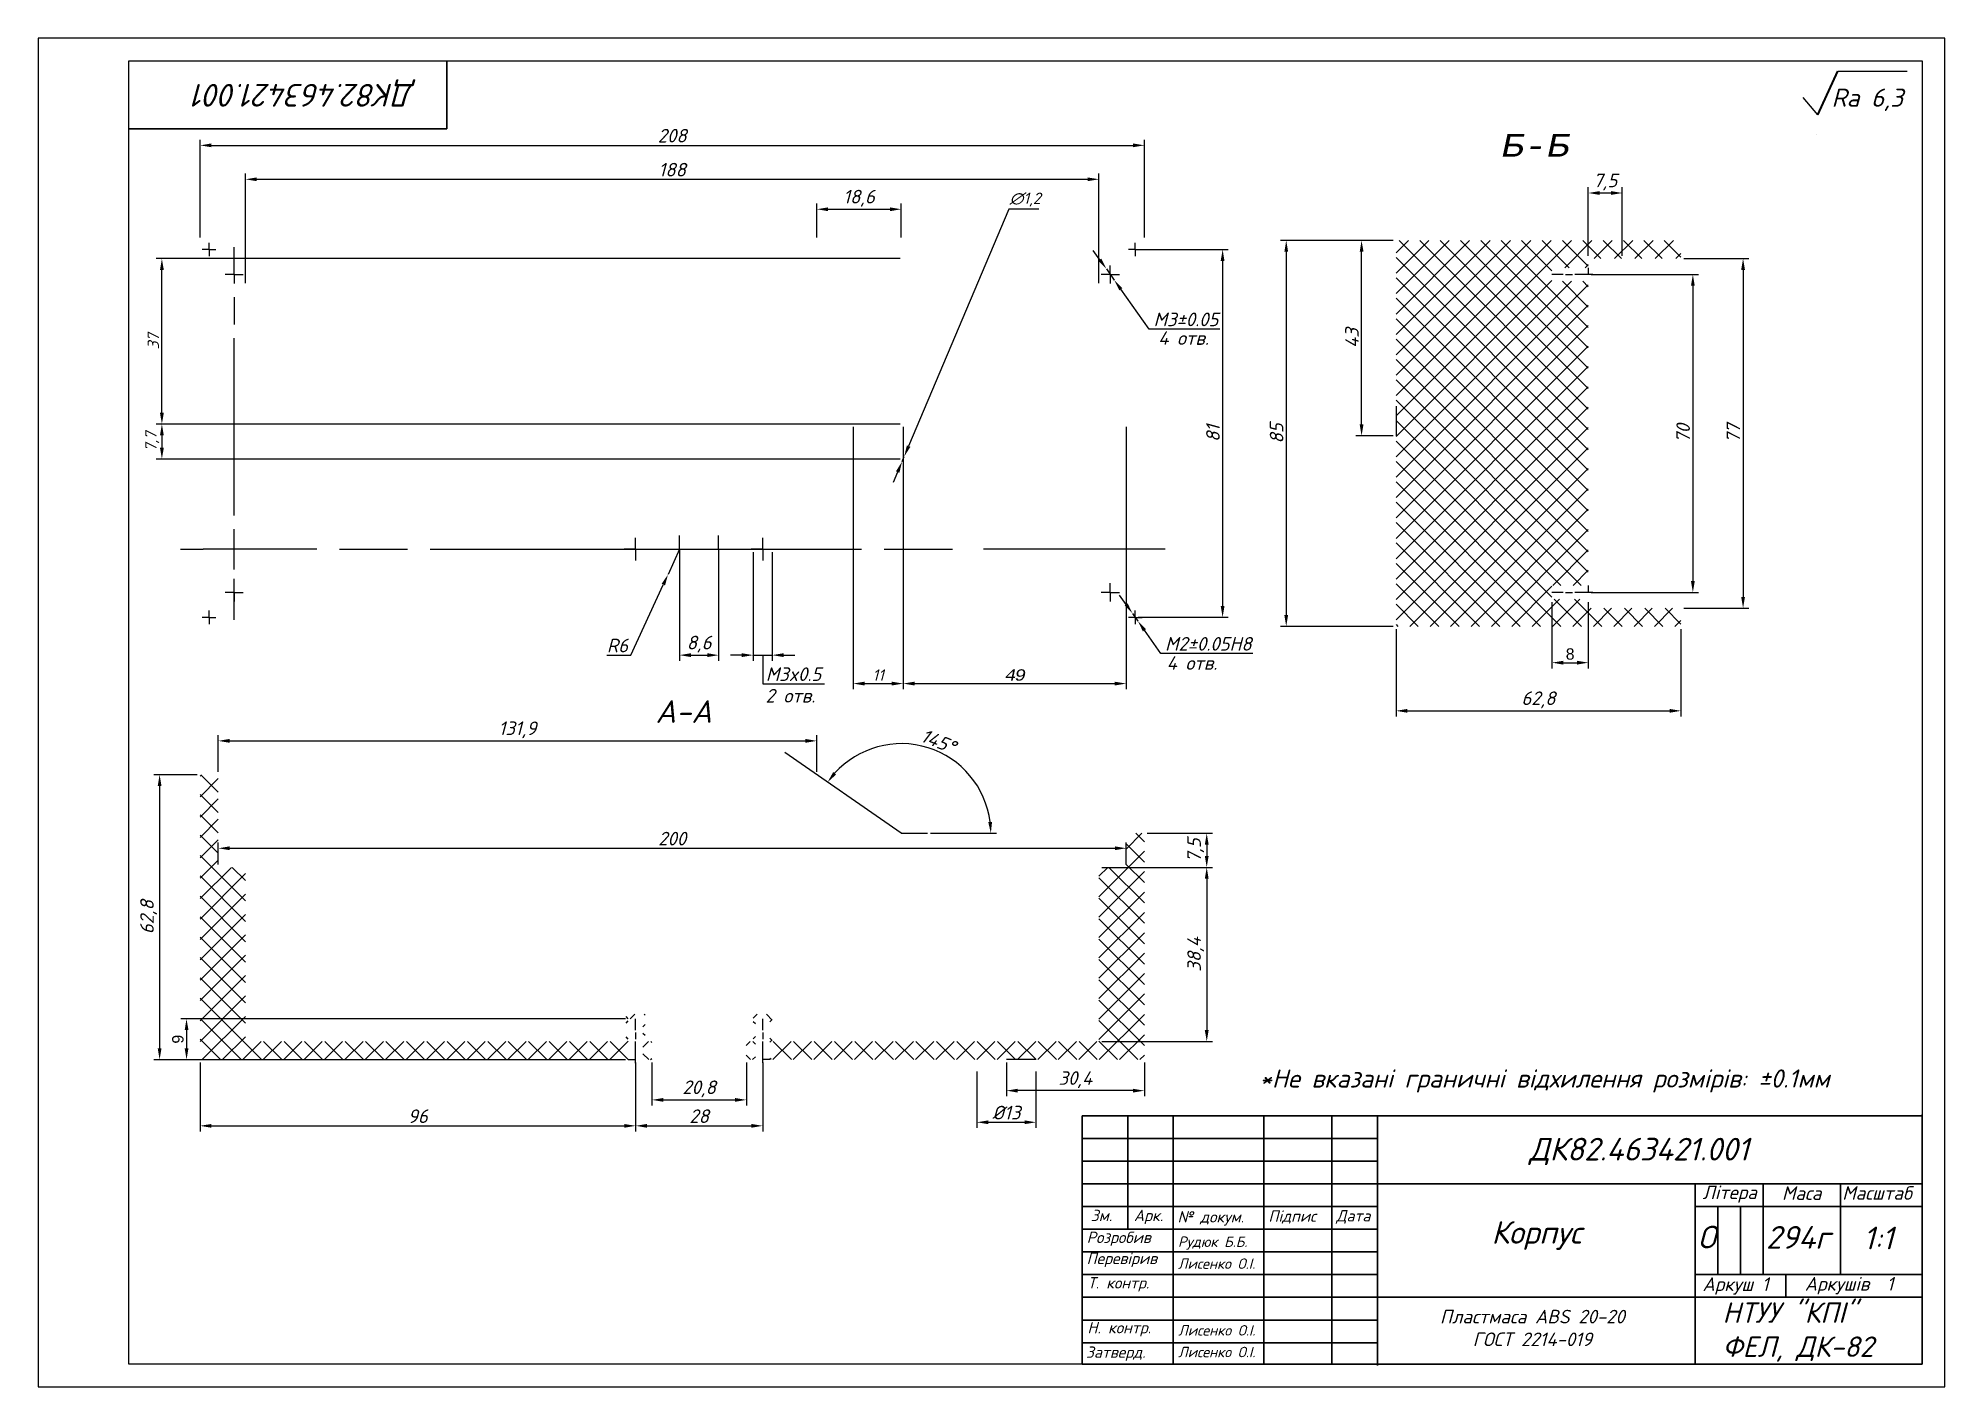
# Paper-space layout 'Лист1' of a CAD drawing. Header units: millimetres. Extents: x 0 to 420, y 0 to 297.
import ezdxf

# ---------------------------------------------------------------- set-up
doc = ezdxf.new("R2010")
doc.units = ezdxf.units.MM
doc.layers.add('MD_Штриховка', color=7, linetype='Continuous', lineweight=25)
doc.layers.add('схема', color=7, linetype='Continuous', lineweight=35)
doc.styles.get("Standard").update_dxf_attribs({"font": 'arial.ttf'})
doc.styles.add('стиль1', font='isocpeui.ttf')
doc.dimstyles.new('ISO-25', dxfattribs={"dimtxt": 2.5, "dimasz": 2.5, "dimexe": 1.25, "dimexo": 0.625, "dimtad": 1, "dimtxsty": 'Standard', "dimcen": 2.5, "dimadec": 0, "dimazin": 0, "dimtfac": 1, "dimtmove": 0, "dimatfit": 3, "dimfxl": 1, "dimarcsym": 0})
doc.dimstyles.new('Копия ISO-25', dxfattribs={"dimtxt": 2.5, "dimasz": 2.5, "dimexe": 1.25, "dimexo": 0.625, "dimtad": 1, "dimtih": 1, "dimtoh": 1, "dimtxsty": 'Standard', "dimcen": 2.5, "dimadec": 0, "dimazin": 0, "dimtfac": 1, "dimtmove": 1, "dimatfit": 3, "dimfxl": 1, "dimarcsym": 0})

psp = doc.layouts.new('Лист1')

# ---------------------------------------------------------------- texts
at = {"attachment_point": 1}
for s, width, heights, insert, char_height in [('{\\fISOCPEUR|b0|i1|c0|p34;Ra 6,3}', 20.27334, [0], (395.045, 285.896), 4), ('{\\fISOCPEUR|b0|i1|c204|p34;4 отв.}', 15.64915, [3.656], (246.722, 232.46), 3), ('{\\fISOCPEUR|b0|i1|c204|p34;4 отв.}', 15.64915, [3.656], (248.575, 160.902), 3), ('{\\fISOCPEUR|b0|i1|c0|p34;A-A}', 23.45793, [0], (135.992, 151.218), 5), ('{\\fISOCPEUR|b0|i1|c204|p34;2 отв.}', 15.64915, [3.656], (160.221, 153.692), 3), ('{\\fISOCPEUR|b0|i1|c204|p34;*Не вказані граничні відхилення розмірів\\fISOCPEUR|b0|i1|c0|p34;:\\fISOCPEUR|b0|i1|c204|p34; ±0.1мм}', 150.91233, [0], (269.044, 69.906), 4)]:
    psp.add_mtext_dynamic_manual_height_columns(s, width=width, gutter_width=12.5, heights=heights, dxfattribs=dict(at, insert=insert, char_height=char_height))
at = {"insert": (322.367, 275.892), "char_height": 5, "width": 12.23687, "attachment_point": 1}
psp.add_mtext('{\\fISOCTEUR|b0|i1|c204|p49;Б\\fISOCTEUR|b0|i1|c0|p49;-\\fISOCTEUR|b0|i1|c204|p49;Б}', dxfattribs=at)
at = {"layer": 'схема', "lineweight": 80, "insert": (82.857, 281.925), "char_height": 5, "attachment_point": 1, "rotation": 180, "style": 'стиль1'}
psp.add_mtext_dynamic_manual_height_columns('ДК82.463421.001', width=81.86775, gutter_width=12.5, heights=[0], dxfattribs=at)
at = {"layer": 'схема', "lineweight": 80, "insert": (328.417, 54.843), "char_height": 5, "attachment_point": 1, "style": 'стиль1'}
psp.add_mtext_dynamic_manual_height_columns('ДК82.463421.001', width=81.86775, gutter_width=12.5, heights=[0], dxfattribs=at)
at = {"layer": 'схема', "color": 0, "lineweight": 80, "attachment_point": 1, "style": 'стиль1'}
for s, width, insert, char_height in [('Літера', 13.34732, (366.612, 44.339), 3), ('Маса', 13.34732, (384.112, 44.164), 3), ('Масштаб', 13.34732, (397.389, 44.199), 3), ('Зм.', 8.25946, (231.87, 38.996), 2.5), ('Арк.', 8.25946, (241.358, 38.996), 2.5), ('№ докум.', 17.13629, (250.977, 38.691), 2.5), ('Підпис', 8.25946, (270.992, 38.848), 2.5), ('Дата', 8.25946, (285.932, 38.922), 2.5), ('Розробив', 20, (230.97, 34.17), 2.5), ('Перевірив', 20, (230.95, 29.534), 2.5), ('Т. контр.', 20, (231.168, 24.155), 2.5), ('Аркуш 1 ', 17.51191, (366.604, 24.113), 3), ('Аркушів  1', 26.54418, (389.13, 24.183), 3), ('НТУУ "КПІ"\\PФЕЛ, ДК-82', 41.25607, (371.013, 18.601), 4.5), ('Н. контр.', 20, (231.123, 14.284), 2.5), ('Затверд.', 20, (230.799, 8.892), 2.5)]:
    psp.add_mtext_dynamic_manual_height_columns(s, width=width, gutter_width=12.5, heights=[0], dxfattribs=dict(at, insert=insert, char_height=char_height))
at = {"layer": 'схема', "attachment_point": 1, "style": 'стиль1'}
for s, width, gutter_width, heights, insert, char_height in [('\\pxqc;Корпус', 70, 17.5, [43.188], (295, 36.521), 5), ('О', 14.68521, 15, [0], (365.588, 35.493), 5), ('294г', 18.04963, 15, [0], (380.6, 35.424), 5), ('1:1', 14.68521, 15, [5.03], (402.023, 35.279), 5), ('\\pxqc;Пластмаса ABS 20-20\\PГОСТ 2214-019', 74.82717, 17.5, [43.188], (291.73, 16.969, 2795.397), 3)]:
    psp.add_mtext_dynamic_manual_height_columns(s, width=width, gutter_width=gutter_width, heights=heights, dxfattribs=dict(at, insert=insert, char_height=char_height))
at = {"layer": 'схема', "char_height": 2.3, "attachment_point": 1, "style": 'стиль1'}
for s, insert in [('Рудюк Б.Б.', (251.072, 33.111)), ('Лисенко О.І.', (251.072, 28.284)), ('Лисенко О.І.', (251.129, 13.593)), ('Лисенко О.І.', (251.115, 8.821))]:
    psp.add_mtext(s, dxfattribs=dict(at, insert=insert))

# ---------------------------------------------------------------- blocks, each defined once
blk = doc.blocks.new('*D11')
at = {"color": 0, "lineweight": -2, "transparency": 16777216}
for p, q in [((35.67, 253.08), (35.67, 274.64)), ((38.17, 273.39), (241.17, 273.39)), ((243.67, 253.08), (243.67, 274.64))]:
    blk.add_line(p, q, dxfattribs=at)
at = {"color": 0, "transparency": 16777216}
for points in [[(38.17, 273.81), (38.17, 272.98), (35.67, 273.39)], [(241.17, 273.81), (241.17, 272.98), (243.67, 273.39)]]:
    blk.add_solid(points, dxfattribs=at)
at = {"layer": 'Defpoints', "color": 0, "transparency": 16777216}
for p in [(243.67, 273.39), (35.67, 252.46), (243.67, 252.46)]:
    blk.add_point(p, dxfattribs=at)
at = {"color": 0, "transparency": 16777216, "insert": (139.67, 275.52), "char_height": 2.5, "attachment_point": 5}
blk.add_mtext('{\\fISOCPEUR|b0|i1|c204|p34;\\H1.2x;208}', dxfattribs=at)
blk = doc.blocks.new('*D12')
at = {"color": 0, "lineweight": -2, "transparency": 16777216}
for p, q in [((39.67, 135.43), (39.67, 143.5)), ((171.51, 135.43), (171.51, 143.5)), ((42.17, 142.25), (169.01, 142.25))]:
    blk.add_line(p, q, dxfattribs=at)
at = {"color": 0, "transparency": 16777216}
for points in [[(42.17, 142.67), (42.17, 141.83), (39.67, 142.25)], [(169.01, 142.67), (169.01, 141.83), (171.51, 142.25)]]:
    blk.add_solid(points, dxfattribs=at)
at = {"layer": 'Defpoints', "color": 0, "transparency": 16777216}
for p in [(171.51, 142.25), (39.67, 134.8), (171.51, 134.8)]:
    blk.add_point(p, dxfattribs=at)
at = {"color": 0, "transparency": 16777216, "insert": (105.59, 144.68), "char_height": 2.5, "width": 10.0955, "attachment_point": 5}
blk.add_mtext('{\\fISOCPEUR|b0|i1|c204|p34;\\H1.2x;131,9}', dxfattribs=at)
blk = doc.blocks.new('*D13')
at = {"color": 0, "lineweight": -2, "transparency": 16777216}
for p, q in [((298.48, 252.46), (273.67, 252.46)), ((274.92, 249.96), (274.92, 169.96)), ((298.48, 167.46), (273.67, 167.46))]:
    blk.add_line(p, q, dxfattribs=at)
at = {"color": 0, "transparency": 16777216}
for points in [[(274.51, 249.96), (275.34, 249.96), (274.92, 252.46)], [(274.51, 169.96), (275.34, 169.96), (274.92, 167.46)]]:
    blk.add_solid(points, dxfattribs=at)
at = {"layer": 'Defpoints', "color": 0, "transparency": 16777216}
for p in [(299.11, 252.46), (274.92, 167.46), (299.11, 167.46)]:
    blk.add_point(p, dxfattribs=at)
at = {"color": 0, "transparency": 16777216, "insert": (272.8, 209.96), "char_height": 2.5, "attachment_point": 5, "rotation": 90}
blk.add_mtext('{\\fISOCPEUR|b0|i1|c204|p34;\\H1.2x;85}', dxfattribs=at)
blk = doc.blocks.new('*D14')
at = {"color": 0, "lineweight": -2, "transparency": 16777216}
for p, q in [((299.11, 166.83), (299.11, 147.62)), ((361.86, 166.83), (361.86, 147.62)), ((301.61, 148.87), (359.36, 148.87))]:
    blk.add_line(p, q, dxfattribs=at)
at = {"color": 0, "transparency": 16777216}
for points in [[(301.61, 149.28), (301.61, 148.45), (299.11, 148.87)], [(359.36, 149.28), (359.36, 148.45), (361.86, 148.87)]]:
    blk.add_solid(points, dxfattribs=at)
at = {"layer": 'Defpoints', "color": 0, "transparency": 16777216}
for p in [(299.11, 167.46), (361.86, 167.46), (361.86, 148.87)]:
    blk.add_point(p, dxfattribs=at)
at = {"color": 0, "transparency": 16777216, "insert": (330.48, 151.29), "char_height": 2.5, "attachment_point": 5}
blk.add_mtext('{\\fISOCPEUR|b0|i1|c204|p34;\\H1.2x;62,8}', dxfattribs=at)
blk = doc.blocks.new('*D15')
at = {"color": 0, "lineweight": -2, "transparency": 16777216}
for p, q in [((362.48, 248.46), (376.8, 248.46)), ((375.55, 245.96), (375.55, 173.96)), ((362.48, 171.46), (376.8, 171.46))]:
    blk.add_line(p, q, dxfattribs=at)
at = {"color": 0, "transparency": 16777216}
for points in [[(375.14, 245.96), (375.97, 245.96), (375.55, 248.46)], [(375.14, 173.96), (375.97, 173.96), (375.55, 171.46)]]:
    blk.add_solid(points, dxfattribs=at)
at = {"layer": 'Defpoints', "color": 0, "transparency": 16777216}
for p in [(361.86, 248.46), (361.86, 171.46), (375.55, 171.46)]:
    blk.add_point(p, dxfattribs=at)
at = {"color": 0, "transparency": 16777216, "insert": (373.41, 209.96), "char_height": 2.5, "attachment_point": 5, "rotation": 90}
blk.add_mtext('{\\fISOCPEUR|b0|i1|c204|p34;\\H1.2x;77}', dxfattribs=at)
blk = doc.blocks.new('*D16')
at = {"color": 0, "lineweight": -2, "transparency": 16777216}
for p, q in [((45.67, 243.08), (45.67, 267.17)), ((48.17, 265.92), (231.17, 265.92)), ((233.67, 243.08), (233.67, 267.17))]:
    blk.add_line(p, q, dxfattribs=at)
at = {"color": 0, "transparency": 16777216}
for points in [[(48.17, 266.33), (48.17, 265.5), (45.67, 265.92)], [(231.17, 266.33), (231.17, 265.5), (233.67, 265.92)]]:
    blk.add_solid(points, dxfattribs=at)
at = {"layer": 'Defpoints', "color": 0, "transparency": 16777216}
for p in [(233.67, 265.92), (45.67, 242.46), (233.67, 242.46)]:
    blk.add_point(p, dxfattribs=at)
at = {"color": 0, "transparency": 16777216, "insert": (139.67, 268.04), "char_height": 2.5, "attachment_point": 5}
blk.add_mtext('{\\fISOCPEUR|b0|i1|c204|p34;\\H1.2x;188}', dxfattribs=at)
blk = doc.blocks.new('*D17')
at = {"color": 0, "lineweight": -2, "transparency": 16777216}
for p, q in [((39.67, 115.03), (39.67, 119.85)), ((42.17, 118.6), (237.17, 118.6)), ((239.67, 115.03), (239.67, 119.85))]:
    blk.add_line(p, q, dxfattribs=at)
at = {"color": 0, "transparency": 16777216}
for points in [[(42.17, 119.02), (42.17, 118.19), (39.67, 118.6)], [(237.17, 119.02), (237.17, 118.19), (239.67, 118.6)]]:
    blk.add_solid(points, dxfattribs=at)
at = {"layer": 'Defpoints', "color": 0, "transparency": 16777216}
for p in [(239.67, 118.6), (39.67, 114.4), (239.67, 114.4)]:
    blk.add_point(p, dxfattribs=at)
at = {"color": 0, "transparency": 16777216, "insert": (139.67, 120.73), "char_height": 2.5, "attachment_point": 5}
blk.add_mtext('{\\fISOCPEUR|b0|i1|c204|p34;\\H1.2x;200}', dxfattribs=at)
blk = doc.blocks.new('*D18')
at = {"color": 0, "lineweight": -2, "transparency": 16777216}
for p, q in [((342.08, 244.96), (365.74, 244.96)), ((364.49, 242.46), (364.49, 177.46)), ((342.08, 174.96), (365.74, 174.96))]:
    blk.add_line(p, q, dxfattribs=at)
at = {"color": 0, "transparency": 16777216}
for points in [[(364.07, 242.46), (364.91, 242.46), (364.49, 244.96)], [(364.07, 177.46), (364.91, 177.46), (364.49, 174.96)]]:
    blk.add_solid(points, dxfattribs=at)
at = {"layer": 'Defpoints', "color": 0, "transparency": 16777216}
for p in [(341.46, 244.96), (341.46, 174.96), (364.49, 174.96)]:
    blk.add_point(p, dxfattribs=at)
at = {"color": 0, "transparency": 16777216, "insert": (362.35, 209.96), "char_height": 2.5, "attachment_point": 5, "rotation": 90}
blk.add_mtext('{\\fISOCPEUR|b0|i1|c204|p34;\\H1.2x;70}', dxfattribs=at)
blk = doc.blocks.new('*D19')
at = {"color": 0, "lineweight": -2, "transparency": 16777216}
for p, q in [((341.46, 249.08), (341.46, 264.15)), ((343.96, 262.9), (346.45, 262.9)), ((348.95, 249.08), (348.95, 264.15))]:
    blk.add_line(p, q, dxfattribs=at)
at = {"color": 0, "transparency": 16777216}
for points in [[(343.96, 263.32), (343.96, 262.48), (341.46, 262.9)], [(346.45, 263.32), (346.45, 262.48), (348.95, 262.9)]]:
    blk.add_solid(points, dxfattribs=at)
at = {"layer": 'Defpoints', "color": 0, "transparency": 16777216}
for p in [(348.95, 262.9), (341.46, 248.46), (348.95, 248.46)]:
    blk.add_point(p, dxfattribs=at)
at = {"color": 0, "transparency": 16777216, "insert": (345.2, 265.32), "char_height": 2.5, "attachment_point": 5}
blk.add_mtext('{\\fISOCPEUR|b0|i1|c204|p34;\\H1.2x;7,5}', dxfattribs=at)
blk = doc.blocks.new('*D20')
at = {"color": 0, "lineweight": -2, "transparency": 16777216}
for p, q in [((135.2, 71.43), (135.2, 61.94)), ((156, 71.43), (156, 61.94)), ((137.7, 63.19), (153.5, 63.19))]:
    blk.add_line(p, q, dxfattribs=at)
at = {"color": 0, "transparency": 16777216}
for points in [[(137.7, 63.61), (137.7, 62.78), (135.2, 63.19)], [(153.5, 63.61), (153.5, 62.78), (156, 63.19)]]:
    blk.add_solid(points, dxfattribs=at)
at = {"layer": 'Defpoints', "color": 0, "transparency": 16777216}
for p in [(135.2, 72.05), (156, 72.05), (156, 63.19)]:
    blk.add_point(p, dxfattribs=at)
at = {"color": 0, "transparency": 16777216, "insert": (145.6, 65.62), "char_height": 2.5, "attachment_point": 5}
blk.add_mtext('{\\fISOCPEUR|b0|i1|c204|p34;\\H1.2x;20,8}', dxfattribs=at)
blk = doc.blocks.new('*D21')
at = {"color": 0, "lineweight": -2, "transparency": 16777216}
for p, q in [((234.29, 114.4), (258.66, 114.4)), ((257.41, 111.9), (257.41, 78.55)), ((234.29, 76.05), (258.66, 76.05))]:
    blk.add_line(p, q, dxfattribs=at)
at = {"color": 0, "transparency": 16777216}
for points in [[(256.99, 111.9), (257.83, 111.9), (257.41, 114.4)], [(256.99, 78.55), (257.83, 78.55), (257.41, 76.05)]]:
    blk.add_solid(points, dxfattribs=at)
at = {"layer": 'Defpoints', "color": 0, "transparency": 16777216}
for p in [(233.67, 114.4), (233.67, 76.05), (257.41, 76.05)]:
    blk.add_point(p, dxfattribs=at)
at = {"color": 0, "transparency": 16777216, "insert": (254.98, 95.23), "char_height": 2.5, "attachment_point": 5, "rotation": 90}
blk.add_mtext('{\\fISOCPEUR|b0|i1|c204|p34;\\H1.2x;38,4}', dxfattribs=at)
blk = doc.blocks.new('*D22')
at = {"color": 0, "lineweight": -2, "transparency": 16777216}
for p, q in [((171.51, 253.08), (171.51, 260.57)), ((190.12, 253.08), (190.12, 260.57)), ((174.01, 259.32), (187.62, 259.32))]:
    blk.add_line(p, q, dxfattribs=at)
at = {"color": 0, "transparency": 16777216}
for points in [[(174.01, 259.74), (174.01, 258.9), (171.51, 259.32)], [(187.62, 259.74), (187.62, 258.9), (190.12, 259.32)]]:
    blk.add_solid(points, dxfattribs=at)
at = {"layer": 'Defpoints', "color": 0, "transparency": 16777216}
for p in [(190.12, 259.32), (171.51, 252.46), (190.12, 252.46)]:
    blk.add_point(p, dxfattribs=at)
at = {"color": 0, "transparency": 16777216, "insert": (180.82, 261.75), "char_height": 2.5, "attachment_point": 5}
blk.add_mtext('{\\fISOCPEUR|b0|i1|c0|p34;\\H1.2x;18,6}', dxfattribs=at)
blk = doc.blocks.new('*D23')
at = {"color": 0, "lineweight": -2, "transparency": 16777216}
blk.add_line((196.53, 121.9), (211.11, 121.9), dxfattribs=at)
blk.add_arc((190.12, 121.9), 19.74, 7.2606, 137.9937, dxfattribs=at)
at = {"color": 0, "transparency": 16777216}
for points in [[(175.78, 134.85), (175.12, 135.37), (173.9, 133.15)], [(210.12, 124.42), (209.29, 124.36), (209.86, 121.9)]]:
    blk.add_solid(points, dxfattribs=at)
at = {"layer": 'Defpoints', "color": 0, "transparency": 16777216}
for p in [(164.5, 139.67), (187.77, 141.5), (190.12, 121.9), (190.12, 121.9), (195.9, 121.9)]:
    blk.add_point(p, dxfattribs=at)
at = {"color": 0, "transparency": 16777216, "insert": (198.29, 142.18), "char_height": 2.5, "attachment_point": 5, "rotation": 338.0559}
blk.add_mtext('{\\fISOCPEUR|b0|i1|c204|p34;\\H1.2x;145°}', dxfattribs=at)
blk = doc.blocks.new('*D24')
at = {"color": 0, "lineweight": -2, "transparency": 16777216}
for p, q in [((131.6, 71.43), (131.6, 56.23)), ((159.6, 71.43), (159.6, 56.23)), ((134.1, 57.48), (157.1, 57.48))]:
    blk.add_line(p, q, dxfattribs=at)
at = {"color": 0, "transparency": 16777216}
for points in [[(134.1, 57.89), (134.1, 57.06), (131.6, 57.48)], [(157.1, 57.89), (157.1, 57.06), (159.6, 57.48)]]:
    blk.add_solid(points, dxfattribs=at)
at = {"layer": 'Defpoints', "color": 0, "transparency": 16777216}
for p in [(131.6, 72.05), (159.6, 72.05), (159.6, 57.48)]:
    blk.add_point(p, dxfattribs=at)
at = {"color": 0, "transparency": 16777216, "insert": (145.6, 59.6), "char_height": 2.5, "attachment_point": 5}
blk.add_mtext('{\\fISOCPEUR|b0|i1|c204|p34;\\H1.2x;28}', dxfattribs=at)
blk = doc.blocks.new('*D25')
at = {"color": 0, "lineweight": -2, "transparency": 16777216}
for p, q in [((35.67, 71.43), (35.67, 56.23)), ((131.6, 71.43), (131.6, 56.23)), ((38.17, 57.48), (129.1, 57.48))]:
    blk.add_line(p, q, dxfattribs=at)
at = {"color": 0, "transparency": 16777216}
for points in [[(38.17, 57.89), (38.17, 57.06), (35.67, 57.48)], [(129.1, 57.89), (129.1, 57.06), (131.6, 57.48)]]:
    blk.add_solid(points, dxfattribs=at)
at = {"layer": 'Defpoints', "color": 0, "transparency": 16777216}
for p in [(35.67, 72.05), (131.6, 72.05), (131.6, 57.48)]:
    blk.add_point(p, dxfattribs=at)
at = {"color": 0, "transparency": 16777216, "insert": (83.63, 59.6), "char_height": 2.5, "width": 8.4362, "attachment_point": 5}
blk.add_mtext('{\\fISOCPEUR|b0|i1|c204|p34;\\H1.2x;96}', dxfattribs=at)
blk = doc.blocks.new('*D26')
at = {"color": 0, "lineweight": -2, "transparency": 16777216}
for p, q in [((298.48, 252.46), (290.27, 252.46)), ((291.52, 211.94), (291.52, 249.96)), ((298.48, 209.44), (290.27, 209.44))]:
    blk.add_line(p, q, dxfattribs=at)
at = {"color": 0, "transparency": 16777216}
for points in [[(291.1, 249.96), (291.94, 249.96), (291.52, 252.46)], [(291.1, 211.94), (291.94, 211.94), (291.52, 209.44)]]:
    blk.add_solid(points, dxfattribs=at)
at = {"layer": 'Defpoints', "color": 0, "transparency": 16777216}
for p in [(291.52, 252.46), (299.11, 252.46), (299.11, 209.44)]:
    blk.add_point(p, dxfattribs=at)
at = {"color": 0, "transparency": 16777216, "insert": (289.4, 230.95), "char_height": 2.5, "attachment_point": 5, "rotation": 90}
blk.add_mtext('{\\fISOCPEUR|b0|i1|c0|p34;\\H1.2x;43}', dxfattribs=at)
blk = doc.blocks.new('*D27')
at = {"color": 0, "lineweight": -2, "transparency": 16777216}
for p, q in [((213.28, 71.43), (213.28, 63.98)), ((243.67, 71.43), (243.67, 63.98)), ((241.17, 65.23), (215.78, 65.23))]:
    blk.add_line(p, q, dxfattribs=at)
at = {"color": 0, "transparency": 16777216}
for points in [[(215.78, 65.64), (215.78, 64.81), (213.28, 65.23)], [(241.17, 65.64), (241.17, 64.81), (243.67, 65.23)]]:
    blk.add_solid(points, dxfattribs=at)
at = {"layer": 'Defpoints', "color": 0, "transparency": 16777216}
for p in [(213.28, 72.05), (243.67, 72.05), (213.28, 65.23)]:
    blk.add_point(p, dxfattribs=at)
at = {"color": 0, "transparency": 16777216, "insert": (228.47, 67.65), "char_height": 2.5, "attachment_point": 5}
blk.add_mtext('{\\fISOCPEUR|b0|i1|c204|p34;\\H1.2x;30,4}', dxfattribs=at)
blk = doc.blocks.new('*D28')
at = {"color": 0, "lineweight": -2, "transparency": 16777216}
for p, q in [((206.78, 69.43), (206.78, 57.01)), ((219.78, 69.43), (219.78, 57.01)), ((209.28, 58.26), (217.28, 58.26))]:
    blk.add_line(p, q, dxfattribs=at)
at = {"color": 0, "transparency": 16777216}
for points in [[(209.28, 58.68), (209.28, 57.85), (206.78, 58.26)], [(217.28, 58.68), (217.28, 57.85), (219.78, 58.26)]]:
    blk.add_solid(points, dxfattribs=at)
at = {"layer": 'Defpoints', "color": 0, "transparency": 16777216}
for p in [(206.78, 70.05), (219.78, 70.05), (219.78, 58.26)]:
    blk.add_point(p, dxfattribs=at)
at = {"color": 0, "transparency": 16777216, "insert": (213.28, 60.39), "char_height": 2.5, "attachment_point": 5}
blk.add_mtext('{\\fISOCPEUR|b0|i1|c0|p34;\\H1.2x;%%C\\fISOCPEUR|b0|i1|c204|p34;13}', dxfattribs=at)
blk = doc.blocks.new('*D29')
at = {"color": 0, "lineweight": -2, "transparency": 16777216}
for p, q in [((141.3, 184.46), (138.75, 178.91)), ((130.59, 161.13), (137.71, 176.64)), ((125.26, 161.13), (130.59, 161.13))]:
    blk.add_line(p, q, dxfattribs=at)
at = {"color": 0, "transparency": 16777216}
blk.add_solid([(137.33, 176.81), (138.09, 176.47), (138.75, 178.91)], dxfattribs=at)
at = {"layer": 'Defpoints', "color": 0, "transparency": 16777216}
for p in [(141.3, 184.46), (138.75, 178.91)]:
    blk.add_point(p, dxfattribs=at)
at = {"color": 0, "transparency": 16777216, "insert": (127.61, 163.25), "char_height": 2.5, "attachment_point": 5}
blk.add_mtext('{\\fISOCPEUR|b0|i1|c0|p34;\\H1.2x;R\\fISOCPEUR|b0|i1|c204|p34;6}', dxfattribs=at)
blk = doc.blocks.new('*D30')
at = {"color": 0, "lineweight": -2, "transparency": 16777216}
for p, q in [((233.85, 248.21), (232.4, 250.25)), ((235.3, 246.18), (237.04, 243.73)), ((244.72, 232.94), (238.49, 241.7)), ((260.33, 232.94), (244.72, 232.94))]:
    blk.add_line(p, q, dxfattribs=at)
at = {"color": 0, "transparency": 16777216}
for points in [[(234.19, 248.46), (233.51, 247.97), (235.3, 246.18)], [(238.82, 241.94), (238.15, 241.45), (237.04, 243.73)]]:
    blk.add_solid(points, dxfattribs=at)
at = {"layer": 'Defpoints', "color": 0, "transparency": 16777216}
for p in [(235.3, 246.18), (237.04, 243.73)]:
    blk.add_point(p, dxfattribs=at)
at = {"color": 0, "transparency": 16777216, "insert": (252.84, 235.06), "char_height": 2.5, "width": 7.1442, "attachment_point": 5}
blk.add_mtext('{\\fISOCPEUR|b0|i1|c204|p34;\\H1.2x;М\\fISOCPEUR|b0|i1|c0|p34;3±0.05}', dxfattribs=at)
blk = doc.blocks.new('*D31')
at = {"color": 0, "lineweight": -2, "transparency": 16777216}
for p, q in [((239.64, 172.31), (238.2, 174.35)), ((241.09, 170.27), (242.24, 168.64)), ((247.31, 161.5), (243.69, 166.6)), ((267.6, 161.5), (247.31, 161.5))]:
    blk.add_line(p, q, dxfattribs=at)
at = {"color": 0, "transparency": 16777216}
for points in [[(239.98, 172.55), (239.3, 172.07), (241.09, 170.27)], [(244.03, 166.84), (243.35, 166.36), (242.24, 168.64)]]:
    blk.add_solid(points, dxfattribs=at)
at = {"layer": 'Defpoints', "color": 0, "transparency": 16777216}
for p in [(241.09, 170.27), (242.24, 168.64)]:
    blk.add_point(p, dxfattribs=at)
at = {"color": 0, "transparency": 16777216, "insert": (257.76, 163.62), "char_height": 2.5, "width": 5.375, "attachment_point": 5}
blk.add_mtext('{\\fISOCPEUR|b0|i1|c204|p34;\\H1.2x;М\\fISOCPEUR|b0|i1|c0|p34;2±0.05H8}', dxfattribs=at)
blk = doc.blocks.new('*D32')
at = {"color": 0, "lineweight": -2, "transparency": 16777216}
for p, q in [((157.5, 183.83), (157.5, 159.88)), ((161.7, 183.83), (161.7, 159.88)), ((155, 161.13), (152.5, 161.13)), ((157.5, 161.13), (161.7, 161.13)), ((157.5, 161.13), (161.7, 161.13)), ((159.6, 161.13), (159.6, 154.81)), ((164.2, 161.13), (166.7, 161.13)), ((159.6, 154.81), (173.21, 154.81))]:
    blk.add_line(p, q, dxfattribs=at)
at = {"color": 0, "transparency": 16777216}
for points in [[(155, 161.55), (155, 160.71), (157.5, 161.13)], [(164.2, 161.55), (164.2, 160.71), (161.7, 161.13)]]:
    blk.add_solid(points, dxfattribs=at)
at = {"layer": 'Defpoints', "color": 0, "transparency": 16777216}
for p in [(157.5, 184.46), (161.7, 184.46), (161.7, 161.13)]:
    blk.add_point(p, dxfattribs=at)
at = {"color": 0, "transparency": 16777216, "insert": (166.4, 156.94), "char_height": 2.5, "attachment_point": 5}
blk.add_mtext('{\\fISOCPEUR|b0|i1|c0|p34;\\H1.2x;M3x0.5}', dxfattribs=at)
blk = doc.blocks.new('*D33')
at = {"color": 0, "lineweight": -2, "transparency": 16777216}
for p, q in [((242.29, 250.46), (262.16, 250.46)), ((260.91, 247.96), (260.91, 171.96)), ((242.29, 169.46), (262.16, 169.46))]:
    blk.add_line(p, q, dxfattribs=at)
at = {"color": 0, "transparency": 16777216}
for points in [[(260.49, 247.96), (261.32, 247.96), (260.91, 250.46)], [(260.49, 171.96), (261.32, 171.96), (260.91, 169.46)]]:
    blk.add_solid(points, dxfattribs=at)
at = {"layer": 'Defpoints', "color": 0, "transparency": 16777216}
for p in [(241.67, 250.46), (241.67, 169.46), (260.91, 169.46)]:
    blk.add_point(p, dxfattribs=at)
at = {"color": 0, "transparency": 16777216, "insert": (258.78, 209.96), "char_height": 2.5, "attachment_point": 5, "rotation": 90}
blk.add_mtext('{\\fISOCPEUR|b0|i1|c204|p34;\\H1.2x;81}', dxfattribs=at)
blk = doc.blocks.new('*D34')
at = {"color": 0, "lineweight": -2, "transparency": 16777216}
for p, q in [((35.04, 134.8), (25.51, 134.8)), ((26.76, 132.3), (26.76, 74.55)), ((35.04, 72.05), (25.51, 72.05))]:
    blk.add_line(p, q, dxfattribs=at)
at = {"color": 0, "transparency": 16777216}
for points in [[(26.34, 132.3), (27.17, 132.3), (26.76, 134.8)], [(26.34, 74.55), (27.17, 74.55), (26.76, 72.05)]]:
    blk.add_solid(points, dxfattribs=at)
at = {"layer": 'Defpoints', "color": 0, "transparency": 16777216}
for p in [(35.67, 134.8), (26.76, 72.05), (35.67, 72.05)]:
    blk.add_point(p, dxfattribs=at)
at = {"color": 0, "transparency": 16777216, "insert": (24.33, 103.43), "char_height": 2.5, "attachment_point": 5, "rotation": 90}
blk.add_mtext('{\\fISOCPEUR|b0|i1|c0|p34;\\H1.2x;62,\\fISOCPEUR|b0|i1|c204|p34;8}', dxfattribs=at)
blk = doc.blocks.new('*D35')
at = {"color": 0, "lineweight": -2, "transparency": 16777216}
for p, q in [((244.29, 121.9), (258.66, 121.9)), ((257.41, 119.4), (257.41, 116.9)), ((258.03, 114.4), (258.66, 114.4))]:
    blk.add_line(p, q, dxfattribs=at)
at = {"color": 0, "transparency": 16777216}
for points in [[(256.99, 119.4), (257.83, 119.4), (257.41, 121.9)], [(256.99, 116.9), (257.83, 116.9), (257.41, 114.4)]]:
    blk.add_solid(points, dxfattribs=at)
at = {"layer": 'Defpoints', "color": 0, "transparency": 16777216}
for p in [(243.67, 121.9), (257.41, 114.4), (257.41, 114.4)]:
    blk.add_point(p, dxfattribs=at)
at = {"color": 0, "transparency": 16777216, "insert": (254.98, 118.15), "char_height": 2.5, "attachment_point": 5, "rotation": 90}
blk.add_mtext('{\\fISOCPEUR|b0|i1|c0|p34;\\H1.2x;7,5}', dxfattribs=at)
blk = doc.blocks.new('*D36')
at = {"color": 0, "lineweight": -2, "transparency": 16777216}
for p, q in [((333.46, 172.83), (333.46, 158.22)), ((341.46, 172.83), (341.46, 158.22)), ((335.96, 159.47), (338.96, 159.47))]:
    blk.add_line(p, q, dxfattribs=at)
at = {"color": 0, "transparency": 16777216}
for points in [[(335.96, 159.89), (335.96, 159.05), (333.46, 159.47)], [(338.96, 159.89), (338.96, 159.05), (341.46, 159.47)]]:
    blk.add_solid(points, dxfattribs=at)
at = {"layer": 'Defpoints', "color": 0, "transparency": 16777216}
for p in [(333.46, 173.46), (341.46, 173.46), (341.46, 159.47)]:
    blk.add_point(p, dxfattribs=at)
at = {"color": 0, "transparency": 16777216, "insert": (337.46, 161.37), "char_height": 2.5, "attachment_point": 5}
blk.add_mtext('8', dxfattribs=at)
blk = doc.blocks.new('*D37')
at = {"color": 0, "lineweight": -2, "transparency": 16777216}
for p, q in [((129.37, 81.05), (31.44, 81.05)), ((32.69, 78.55), (32.69, 74.55)), ((129.37, 72.05), (31.44, 72.05))]:
    blk.add_line(p, q, dxfattribs=at)
at = {"color": 0, "transparency": 16777216}
for points in [[(32.28, 78.55), (33.11, 78.55), (32.69, 81.05)], [(32.28, 74.55), (33.11, 74.55), (32.69, 72.05)]]:
    blk.add_solid(points, dxfattribs=at)
at = {"layer": 'Defpoints', "color": 0, "transparency": 16777216}
for p in [(130, 81.05), (32.69, 72.05), (130, 72.05)]:
    blk.add_point(p, dxfattribs=at)
at = {"color": 0, "transparency": 16777216, "insert": (30.79, 76.55), "char_height": 2.5, "attachment_point": 5, "rotation": 90}
blk.add_mtext('9', dxfattribs=at)
blk = doc.blocks.new('*D50')
at = {"color": 0, "lineweight": -2, "transparency": 16777216}
for p, q in [((213.81, 259.32), (191.74, 207.16)), ((220.41, 259.32), (213.81, 259.32)), ((190.3, 203.75), (190.77, 204.86)), ((189.33, 201.45), (188.35, 199.15))]:
    blk.add_line(p, q, dxfattribs=at)
at = {"color": 0, "transparency": 16777216}
for points in [[(191.36, 207.32), (192.13, 207), (190.77, 204.86)], [(188.95, 201.61), (189.71, 201.29), (190.3, 203.75)]]:
    blk.add_solid(points, dxfattribs=at)
at = {"layer": 'Defpoints', "color": 0, "transparency": 16777216}
for p in [(190.3, 203.75), (190.77, 204.86)]:
    blk.add_point(p, dxfattribs=at)
at = {"color": 0, "transparency": 16777216, "insert": (217.43, 261.45), "char_height": 2.5, "attachment_point": 5}
blk.add_mtext('{\\fISOCPEUR|b0|i1|c204|p34;∅1,2}', dxfattribs=at)
blk = doc.blocks.new('*D51')
at = {"color": 0, "lineweight": -2, "transparency": 16777216}
for p, q in [((189.91, 248.46), (26.01, 248.46)), ((27.26, 214.5), (27.26, 245.96)), ((189.91, 212), (26.01, 212))]:
    blk.add_line(p, q, dxfattribs=at)
at = {"color": 0, "transparency": 16777216}
for points in [[(26.84, 245.96), (27.68, 245.96), (27.26, 248.46)], [(26.84, 214.5), (27.68, 214.5), (27.26, 212)]]:
    blk.add_solid(points, dxfattribs=at)
at = {"layer": 'Defpoints', "color": 0, "transparency": 16777216}
for p in [(27.26, 248.46), (190.54, 248.46), (190.54, 212)]:
    blk.add_point(p, dxfattribs=at)
at = {"color": 0, "transparency": 16777216, "insert": (25.37, 230.23), "char_height": 2.5, "attachment_point": 5, "rotation": 90}
blk.add_mtext('{\\fISOCPEUR|b0|i1|c204|p34;37}', dxfattribs=at)
blk = doc.blocks.new('*D52')
at = {"color": 0, "lineweight": -2, "transparency": 16777216}
for p, q in [((189.91, 212), (26.01, 212)), ((27.26, 209.5), (27.26, 206.8)), ((189.91, 204.3), (26.01, 204.3))]:
    blk.add_line(p, q, dxfattribs=at)
at = {"color": 0, "transparency": 16777216}
for points in [[(26.84, 209.5), (27.68, 209.5), (27.26, 212)], [(26.84, 206.8), (27.68, 206.8), (27.26, 204.3)]]:
    blk.add_solid(points, dxfattribs=at)
at = {"layer": 'Defpoints', "color": 0, "transparency": 16777216}
for p in [(190.54, 212), (27.26, 204.3), (190.54, 204.3)]:
    blk.add_point(p, dxfattribs=at)
at = {"color": 0, "transparency": 16777216, "insert": (25.13, 208.15), "char_height": 2.5, "attachment_point": 5, "rotation": 90}
blk.add_mtext('{\\fISOCPEUR|b0|i1|c204|p34;7,7}', dxfattribs=at)
blk = doc.blocks.new('*D53')
at = {"color": 0, "lineweight": -2, "transparency": 16777216}
for p, q in [((190.54, 211.38), (190.54, 153.62)), ((239.65, 211.38), (239.65, 153.62)), ((193.04, 154.87), (237.15, 154.87))]:
    blk.add_line(p, q, dxfattribs=at)
at = {"color": 0, "transparency": 16777216}
for points in [[(193.04, 155.28), (193.04, 154.45), (190.54, 154.87)], [(237.15, 155.28), (237.15, 154.45), (239.65, 154.87)]]:
    blk.add_solid(points, dxfattribs=at)
at = {"layer": 'Defpoints', "color": 0, "transparency": 16777216}
for p in [(190.54, 212), (239.65, 212), (239.65, 154.87)]:
    blk.add_point(p, dxfattribs=at)
at = {"color": 0, "transparency": 16777216, "insert": (215.09, 156.74), "char_height": 2.5, "attachment_point": 5}
blk.add_mtext('{\\fISOCTEUR|b0|i1|c204|p49;\\T0.75;49}', dxfattribs=at)
blk = doc.blocks.new('*D54')
at = {"color": 0, "lineweight": -2, "transparency": 16777216}
for p, q in [((179.54, 211.38), (179.54, 153.62)), ((190.54, 211.38), (190.54, 153.62)), ((182.04, 154.87), (188.04, 154.87))]:
    blk.add_line(p, q, dxfattribs=at)
at = {"color": 0, "transparency": 16777216}
for points in [[(182.04, 155.28), (182.04, 154.45), (179.54, 154.87)], [(188.04, 155.28), (188.04, 154.45), (190.54, 154.87)]]:
    blk.add_solid(points, dxfattribs=at)
at = {"layer": 'Defpoints', "color": 0, "transparency": 16777216}
for p in [(179.54, 212), (190.54, 212), (190.54, 154.87)]:
    blk.add_point(p, dxfattribs=at)
at = {"color": 0, "transparency": 16777216, "insert": (185.04, 156.74), "char_height": 2.5, "attachment_point": 5}
blk.add_mtext('{\\fISOCPEUR|b0|i1|c204|p34;11}', dxfattribs=at)
blk = doc.blocks.new('*D55')
at = {"color": 0, "lineweight": -2, "transparency": 16777216}
for p, q in [((141.3, 183.83), (141.3, 159.88)), ((149.9, 183.83), (149.9, 159.88)), ((143.8, 161.13), (147.4, 161.13))]:
    blk.add_line(p, q, dxfattribs=at)
at = {"color": 0, "transparency": 16777216}
for points in [[(143.8, 161.55), (143.8, 160.71), (141.3, 161.13)], [(147.4, 161.55), (147.4, 160.71), (149.9, 161.13)]]:
    blk.add_solid(points, dxfattribs=at)
at = {"layer": 'Defpoints', "color": 0, "transparency": 16777216}
for p in [(141.3, 184.46), (149.9, 184.46), (149.9, 161.13)]:
    blk.add_point(p, dxfattribs=at)
at = {"color": 0, "transparency": 16777216, "insert": (145.6, 163.55), "char_height": 2.5, "attachment_point": 5}
blk.add_mtext('{\\fISOCPEUR|b0|i1|c204|p34;\\H1.2x;8,6}', dxfattribs=at)

# ---------------------------------------------------------------- dimensions: what is measured, and where the dimension line sits
for base, p1, p2, text, picture, middle in [((243.666, 273.392), (35.666, 252.456), (243.666, 252.456), '{\\fISOCPEUR|b0|i1|c204|p34;\\H1.2x;208}', '*D11', (139.666, 273.392)), ((233.666, 265.916), (45.666, 242.456), (233.666, 242.456), '{\\fISOCPEUR|b0|i1|c204|p34;\\H1.2x;<>}', '*D16', (139.666, 265.916)), ((361.856, 148.866), (299.106, 167.456), (361.856, 167.456), '{\\fISOCPEUR|b0|i1|c204|p34;\\H1.2x;62,8}', '*D14', (330.481, 148.866)), ((171.513, 142.251), (39.666, 134.801), (171.513, 134.801), '{\\fISOCPEUR|b0|i1|c204|p34;\\H1.2x;131,9}', '*D12', (105.589, 142.251))]:
    dim = psp.add_linear_dim(base=base, p1=p1, p2=p2, text=text, dimstyle='ISO-25', override={"dimlfac": -1})
    dim.commit()
    dim.dimension.update_dxf_attribs({"geometry": picture, "text_midpoint": middle, "dimtype": 160})
for base, p1, p2, text, picture, middle in [((348.9511, 262.8988), (341.4559, 248.4556), (348.9511, 248.4556), '{\\fISOCPEUR|b0|i1|c204|p34;\\H1.2x;<>}', '*D19', (345.2035, 265.3238)), ((190.118, 259.32), (171.513, 252.456), (190.118, 252.456), '{\\fISOCPEUR|b0|i1|c0|p34;\\H1.2x;18,6}', '*D22', (180.815, 261.745)), ((190.537, 154.868), (179.537, 212.005), (190.537, 212.005), '{\\fISOCPEUR|b0|i1|c204|p34;<>}', '*D54', (185.037, 156.743)), ((239.647, 154.868), (190.537, 212.005), (239.647, 212.005), '{\\fISOCTEUR|b0|i1|c204|p49;\\T0.75;49}', '*D53', (215.092, 156.743)), ((239.666, 118.604), (39.666, 114.401), (239.666, 114.401), '{\\fISOCPEUR|b0|i1|c204|p34;\\H1.2x;<>}', '*D17', (139.666, 120.729)), ((131.596, 57.476), (35.666, 72.051), (131.596, 72.051), '{\\fISOCPEUR|b0|i1|c204|p34;\\H1.2x;96}', '*D25', (83.631, 59.601)), ((155.996, 63.192), (135.196, 72.051), (155.996, 72.051), '{\\fISOCPEUR|b0|i1|c204|p34;\\H1.2x;<>}', '*D20', (145.596, 65.617)), ((213.283, 65.226), (243.666, 72.051), (213.283, 72.051), '{\\fISOCPEUR|b0|i1|c204|p34;\\H1.2x;30,4}', '*D27', (228.475, 67.651)), ((219.783, 58.263), (206.783, 70.051), (219.783, 70.051), '{\\fISOCPEUR|b0|i1|c0|p34;\\H1.2x;%%C\\fISOCPEUR|b0|i1|c204|p34;<>}', '*D28', (213.283, 60.388))]:
    dim = psp.add_linear_dim(base=base, p1=p1, p2=p2, text=text, dimstyle='ISO-25', override={"dimlfac": -1})
    dim.commit()
    dim.dimension.update_dxf_attribs({"geometry": picture, "text_midpoint": middle})
for p1, p2, text, picture, middle in [((190.303, 203.752), (190.771, 204.857), '{\\fISOCPEUR|b0|i1|c204|p34;<>}', '*D50', (213.814, 259.32)), ((235.296, 246.178), (237.036, 243.733), '{\\fISOCPEUR|b0|i1|c204|p34;\\H1.2x;М\\fISOCPEUR|b0|i1|c0|p34;3±0.05}', '*D30', (244.719, 232.936)), ((241.088, 170.271), (242.244, 168.64), '{\\fISOCPEUR|b0|i1|c204|p34;\\H1.2x;М\\fISOCPEUR|b0|i1|c0|p34;2±0.05H8}', '*D31', (247.306, 161.498))]:
    dim = psp.add_diameter_dim_2p(p1=p1, p2=p2, text=text, dimstyle='Копия ISO-25', override={"dimlfac": -1})
    dim.commit()
    dim.dimension.update_dxf_attribs({"geometry": picture, "text_midpoint": middle, "dimtype": 163})
for base, p1, p2, text, picture, middle in [((274.925, 167.456), (299.106, 252.456), (299.106, 167.456), '{\\fISOCPEUR|b0|i1|c204|p34;\\H1.2x;<>}', '*D13', (274.925, 209.956)), ((27.26, 248.456), (190.537, 212.005), (190.537, 248.456), '{\\fISOCPEUR|b0|i1|c204|p34;37}', '*D51', (27.26, 230.23)), ((26.758, 72.051), (35.666, 134.801), (35.666, 72.051), '{\\fISOCPEUR|b0|i1|c0|p34;\\H1.2x;62,\\fISOCPEUR|b0|i1|c204|p34;8}', '*D34', (26.758, 103.426))]:
    dim = psp.add_linear_dim(base=base, p1=p1, p2=p2, angle=90, text=text, dimstyle='ISO-25', override={"dimlfac": -1})
    dim.commit()
    dim.dimension.update_dxf_attribs({"geometry": picture, "text_midpoint": middle, "dimtype": 160})
for base, p1, p2, text, picture, middle in [((291.521, 252.456), (299.106, 209.436), (299.106, 252.456), '{\\fISOCPEUR|b0|i1|c0|p34;\\H1.2x;43}', '*D26', (289.396, 230.946)), ((364.49, 174.956), (341.456, 244.956), (341.456, 174.956), '{\\fISOCPEUR|b0|i1|c204|p34;\\H1.2x;<>}', '*D18', (362.346, 209.956))]:
    dim = psp.add_linear_dim(base=base, p1=p1, p2=p2, angle=90, text=text, dimstyle='ISO-25')
    dim.commit()
    dim.dimension.update_dxf_attribs({"geometry": picture, "text_midpoint": middle})
for base, p1, p2, text, picture, middle in [((260.907, 169.456), (241.666, 250.456), (241.666, 169.456), '{\\fISOCPEUR|b0|i1|c204|p34;\\H1.2x;<>}', '*D33', (258.782, 209.956)), ((375.552, 171.456), (361.856, 248.456), (361.856, 171.456), '{\\fISOCPEUR|b0|i1|c204|p34;\\H1.2x;<>}', '*D15', (373.408, 209.956)), ((27.26, 204.305), (190.537, 212.005), (190.537, 204.305), '{\\fISOCPEUR|b0|i1|c204|p34;<>}', '*D52', (25.135, 208.155)), ((257.41, 114.401), (243.666, 121.896), (257.41, 114.401), '{\\fISOCPEUR|b0|i1|c0|p34;\\H1.2x;7,5}', '*D35', (254.985, 118.149)), ((257.41, 76.051), (233.666, 114.401), (233.666, 76.051), '{\\fISOCPEUR|b0|i1|c204|p34;\\H1.2x;38,4}', '*D21', (254.985, 95.226))]:
    dim = psp.add_linear_dim(base=base, p1=p1, p2=p2, angle=90, text=text, dimstyle='ISO-25', override={"dimlfac": -1})
    dim.commit()
    dim.dimension.update_dxf_attribs({"geometry": picture, "text_midpoint": middle})
dim = psp.add_radius_dim(center=(141.296, 184.456), mpoint=(138.752, 178.911), text='{\\fISOCPEUR|b0|i1|c0|p34;\\H1.2x;R\\fISOCPEUR|b0|i1|c204|p34;6}', dimstyle='Копия ISO-25', override={"dimlfac": -1})
dim.commit()
dim.dimension.update_dxf_attribs({"geometry": '*D29', "text_midpoint": (130.592, 161.128), "dimtype": 164})
for base, p1, p2, picture, middle in [((149.896, 161.128), (141.296, 184.456), (149.896, 184.456), '*D55', (145.596, 163.553)), ((159.596, 57.476), (131.596, 72.051), (159.596, 72.051), '*D24', (145.596, 59.601))]:
    dim = psp.add_linear_dim(base=base, p1=p1, p2=p2, text='{\\fISOCPEUR|b0|i1|c204|p34;\\H1.2x;<>}', dimstyle='ISO-25')
    dim.commit()
    dim.dimension.update_dxf_attribs({"geometry": picture, "text_midpoint": middle})
dim = psp.add_linear_dim(base=(161.696, 161.128), p1=(157.496, 184.456), p2=(161.696, 184.456), text='{\\fISOCPEUR|b0|i1|c0|p34;\\H1.2x;M3x0.5}', dimstyle='Копия ISO-25')
dim.commit()
dim.dimension.update_dxf_attribs({"geometry": '*D32', "text_midpoint": (160.221, 154.814), "dimtype": 160})
dim = psp.add_linear_dim(base=(341.456, 159.471), p1=(333.456, 173.456), p2=(341.456, 173.456), dimstyle='ISO-25', override={"dimlfac": -1})
dim.commit()
dim.dimension.update_dxf_attribs({"geometry": '*D36', "text_midpoint": (337.456, 161.372)})
dim = psp.add_angular_dim_2l(base=(187.768, 141.497), line1=((190.118, 121.896), (195.9, 121.896)), line2=((190.118, 121.896), (164.498, 139.666)), text='{\\fISOCPEUR|b0|i1|c204|p34;\\H1.2x;<>}', dimstyle='ISO-25')
dim.commit()
dim.dimension.update_dxf_attribs({"geometry": '*D23', "text_midpoint": (197.495, 140.207), "dimtype": 162})
dim = psp.add_linear_dim(base=(32.694, 72.051), p1=(129.996, 81.051), p2=(129.996, 72.051), angle=90, dimstyle='ISO-25', override={"dimlfac": -1})
dim.commit()
dim.dimension.update_dxf_attribs({"geometry": '*D37', "text_midpoint": (30.793, 76.551)})

# ---------------------------------------------------------------- hatches: boundary and pattern name
at = {"layer": 'MD_Штриховка'}
h = psp.add_hatch(dxfattribs=at)
h.set_pattern_fill('ANSI37', color=256, style=0)
h.paths.add_polyline_path([(341.456, 248.456), (361.856, 248.456), (361.856, 252.456), (299.106, 252.456), (299.106, 167.456), (361.856, 167.456), (361.856, 171.456), (341.456, 171.456), (341.456, 173.456), (333.456, 173.456), (333.456, 176.456), (341.456, 176.456), (341.456, 243.456), (333.456, 243.456), (333.456, 246.456), (341.456, 246.456)], flags=0)
h = psp.add_hatch(dxfattribs=at)
h.set_pattern_fill('ANSI37', color=256, style=0)
h.paths.add_polyline_path([(239.666, 121.896), (239.666, 114.401), (233.666, 114.401), (233.666, 76.051), (161.696, 76.051), (161.696, 82.051), (157.496, 82.051), (157.496, 76.051), (155.996, 76.051), (155.996, 72.051), (157.996, 72.051), (157.996, 81.051), (161.196, 81.051), (161.196, 72.051), (243.666, 72.051), (243.666, 121.896)], flags=0)
h.paths.add_polyline_path([(39.666, 114.401), (39.666, 134.801), (35.666, 134.801), (35.666, 72.051), (129.996, 72.051), (129.996, 81.051), (133.196, 81.051), (133.196, 72.051), (135.196, 72.051), (135.196, 76.051), (133.696, 76.051), (133.696, 82.051), (129.496, 82.051), (129.496, 76.051), (45.666, 76.051), (45.666, 114.401)], flags=0)

# ---------------------------------------------------------------- linework, layer by layer
for p, q in [((0, 297), (0, 0)), ((420, 297), (0, 297)), ((420, 0), (420, 297)), ((20, 292), (415, 292)), ((20, 5), (20, 292)), ((20, 277), (20, 292)), ((20, 292), (90, 292)), ((415, 292), (415, 5)), ((396.401, 289.703), (411.726, 289.703)), ((392.016, 280.102), (388.79, 283.922)), ((37.666, 250.456), (36.166, 250.456)), ((37.666, 250.456), (37.666, 251.956)), ((37.666, 250.456), (39.166, 250.456)), ((37.666, 250.456), (37.666, 248.956)), ((43.166, 244.956), (43.166, 250.956)), ((241.666, 250.456), (240.166, 250.456)), ((241.666, 250.456), (241.666, 251.956)), ((241.666, 250.456), (243.166, 250.456)), ((241.666, 250.456), (241.666, 248.956)), ((43.166, 244.956), (41.166, 244.956)), ((43.166, 244.956), (43.166, 246.956)), ((43.166, 244.956), (45.166, 244.956)), ((43.166, 244.956), (43.166, 242.956)), ((236.166, 244.956), (234.166, 244.956)), ((236.166, 244.956), (236.166, 246.956)), ((236.166, 244.956), (238.166, 244.956)), ((236.166, 244.956), (236.166, 242.956)), ((335.956, 244.956), (333.456, 244.956)), ((336.456, 244.956), (337.956, 244.956)), ((342.456, 244.956), (338.456, 244.956)), ((341.456, 246.456), (341.456, 244.956)), ((43.166, 239.956), (43.166, 233.956)), ((43.166, 221.904), (43.166, 230.904)), ((43.166, 191.904), (43.166, 221.904)), ((299.106, 215.936), (299.106, 209.436)), ((43.166, 179.956), (43.166, 188.904)), ((131.596, 184.456), (131.596, 186.956)), ((141.296, 184.456), (141.296, 187.456)), ((149.896, 184.456), (149.896, 187.456)), ((159.596, 184.456), (159.596, 186.956)), ((31.379, 184.456), (36.379, 184.456)), ((61.379, 184.456), (36.379, 184.456)), ((66.379, 184.456), (76.379, 184.456)), ((66.379, 184.456), (81.379, 184.456)), ((86.379, 184.456), (181.379, 184.456)), ((131.596, 184.456), (129.096, 184.456)), ((131.596, 184.456), (131.596, 181.956)), ((131.596, 184.456), (134.096, 184.456)), ((141.296, 184.456), (141.296, 181.456)), ((149.896, 184.456), (149.896, 181.456)), ((159.596, 184.456), (157.096, 184.456)), ((159.596, 184.456), (162.096, 184.456)), ((159.596, 184.456), (159.596, 181.956)), ((186.379, 184.456), (196.379, 184.456)), ((196.379, 184.456), (201.379, 184.456)), ((228.221, 184.456), (208.221, 184.456)), ((248.221, 184.456), (228.221, 184.456)), ((43.166, 168.904), (43.166, 177.904)), ((43.166, 174.956), (43.166, 176.956)), ((236.166, 174.956), (236.166, 176.956)), ((341.456, 176.456), (341.456, 174.956)), ((43.166, 174.956), (41.166, 174.956)), ((43.166, 174.956), (43.166, 172.956)), ((43.166, 174.956), (45.166, 174.956)), ((236.166, 174.956), (234.166, 174.956)), ((236.166, 174.956), (236.166, 172.956)), ((236.166, 174.956), (238.166, 174.956)), ((335.956, 174.956), (333.456, 174.956)), ((336.456, 174.956), (337.956, 174.956)), ((342.456, 174.956), (338.456, 174.956)), ((37.666, 169.456), (36.166, 169.456)), ((37.666, 169.456), (37.666, 170.956)), ((37.666, 169.456), (39.166, 169.456)), ((37.666, 169.456), (37.666, 167.956)), ((241.666, 169.456), (240.166, 169.456)), ((241.666, 169.456), (241.666, 170.956)), ((241.666, 169.456), (243.166, 169.456)), ((241.666, 169.456), (241.666, 167.956)), ((190.118, 121.896), (164.498, 139.666)), ((190.118, 121.896), (195.9, 121.896)), ((131.596, 78.544), (131.596, 81.043)), ((159.596, 78.549), (159.596, 81.048)), ((131.596, 78.044), (131.596, 76.544)), ((131.596, 71.305), (131.596, 76.044)), ((159.596, 78.049), (159.596, 76.549)), ((159.596, 71.323), (159.596, 76.049)), ((129.996, 72.051), (131.596, 72.051)), ((161.196, 72.051), (159.596, 72.051)), ((219.783, 72.051), (213.283, 72.051)), ((415, 5), (20, 5)), ((0, 0), (420, 0))]:
    psp.add_line(p, q)
at = {"layer": 'схема'}
for p, q in [((90, 277), (90, 292)), ((20, 277), (90, 277)), ((391.762, 275.768), (391.762, 275.768)), ((230, 5), (230, 59.717)), ((230, 59.717), (415, 59.717)), ((230, 59.717), (230, 5)), ((230, 35), (230, 59.717)), ((240, 59.717), (240, 35)), ((240, 59.717), (240, 34.717)), ((250, 5), (250, 59.717)), ((270, 59.717), (270, 5)), ((285, 59.717), (285, 5)), ((295, 59.717), (295, 4.717)), ((295, 5), (295, 59.717)), ((415, 5), (415, 60)), ((415, 45), (415, 60)), ((415, 59.717), (415, 5)), ((295, 54.717), (230, 54.717)), ((230, 49.717), (295, 49.717)), ((230, 45), (230, 35)), ((295, 44.717), (230, 44.717)), ((295, 44.717), (415, 44.717)), ((295, 44.717), (415, 44.717)), ((365, 44.717), (365, 5)), ((365, 40), (365, 44.717)), ((365, 25), (365, 44.717)), ((380, 44.717), (380, 24.717)), ((380, 44.717), (380, 40)), ((397, 44.717), (397, 24.717)), ((397, 44.717), (397, 25)), ((415, 45), (415, 40)), ((230, 39.717), (295, 39.717)), ((365, 40), (365, 25)), ((365, 39.717), (415, 39.717)), ((370, 39.717), (370, 24.717)), ((370, 39.717), (370, 25)), ((375, 39.717), (375, 24.717)), ((375, 39.717), (375, 25)), ((380, 40), (380, 25)), ((230, 30), (230, 35)), ((295, 34.717), (230, 34.717)), ((295, 35), (295, 30)), ((230, 29.717), (295, 29.717)), ((295, 24.717), (230, 24.717)), ((365, 25), (365, 20)), ((415, 24.717), (365, 24.717)), ((385, 24.717), (385, 19.717)), ((385, 20), (385, 24.717)), ((415, 25), (415, 20)), ((230, 19.717), (295, 19.717)), ((295, 5), (295, 20)), ((415, 19.717), (295, 19.717)), ((365, 20), (365, 5)), ((295, 14.717), (230, 14.717)), ((230, 9.717), (295, 9.717)), ((230, 5), (415, 5)), ((270, 5), (250, 5)), ((285, 5), (295, 5)), ((365, 5), (295, 5))]:
    psp.add_line(p, q, dxfattribs=at)
at = {"layer": 'схема', "lineweight": 40}
psp.add_line((392.016, 280.102), (396.401, 289.703), dxfattribs=at)

psp.set_redraw_order([(e.dxf.handle, doc.entitydb.next_handle()) for e in psp.query("TEXT MTEXT ATTDEF DIMENSION ARC_DIMENSION")])  # texts and dimensions are drawn at this point

doc.saveas('drawing.dxf')
